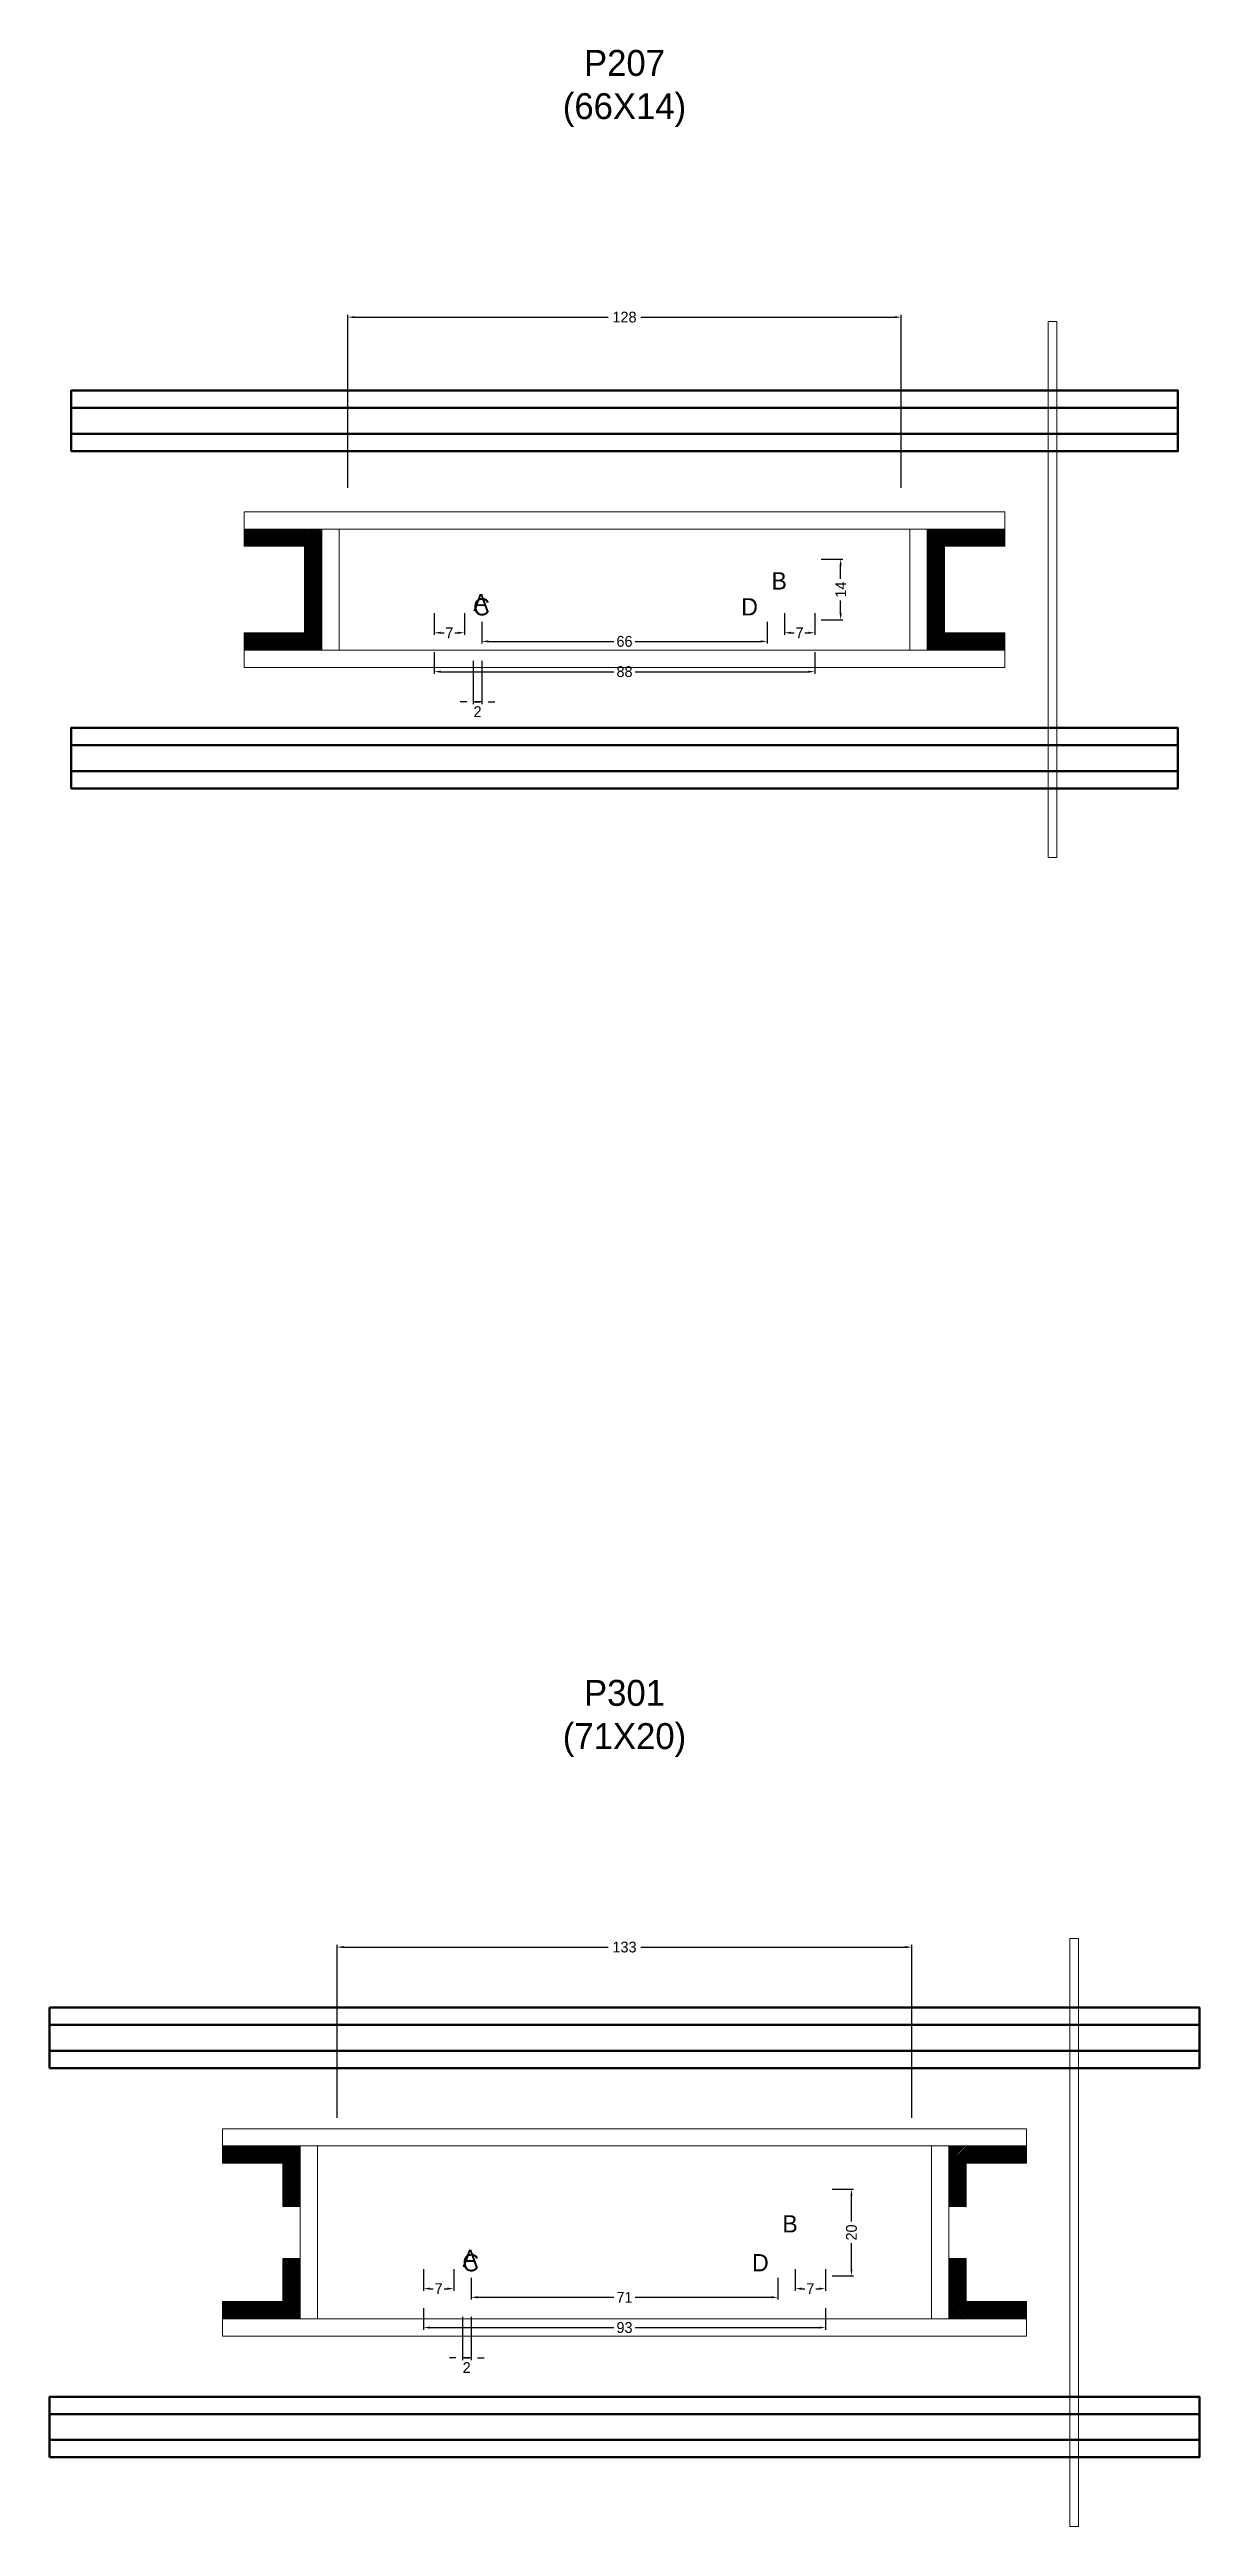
# Model space of a CAD drawing. Header units: centimetres. Extents: x -8500 to 4127, y -3806 to 295.
# Drawn here: x -133 to 133, y -2588 to -2015 of the extents above; entities that cross this region are included whole.
import ezdxf

# ---------------------------------------------------------------- set-up
doc = ezdxf.new("R2010")
doc.units = ezdxf.units.CM
for name, color, linetype in [('COTA', 241, 'Continuous'), ('GRAVATA', 224, 'Continuous'), ('Hachura', 251, 'Continuous'), ('NOMENCLATURA', 7, 'Continuous'), ('SARRAFO', 251, 'Continuous')]:
    doc.layers.add(name, color=color, linetype=linetype)
doc.dimstyles.new('cotax2', dxfattribs={"dimtxt": 2.5, "dimasz": 1.5, "dimexe": 0.5, "dimexo": 0.5, "dimgap": 0.5, "dimtad": 1, "dimcen": 2.5, "dimazin": 3, "dimtfac": 1, "dimtmove": 0, "dimatfit": 3})

msp = doc.modelspace()

# ---------------------------------------------------------------- texts
at = {"layer": 'NOMENCLATURA'}
for s, p in [('B', (34, -2140)), ('A', (-35, -2145)), ('C', (-35, -2146)), ('D', (27, -2146)), ('B', (36.5, -2520)), ('A', (-37.5, -2528)), ('C', (-37.5, -2529)), ('D', (29.5, -2529))]:
    msp.add_text(s, height=4, dxfattribs=at).set_placement(p)
at = {"layer": 'NOMENCLATURA', "char_height": 6, "attachment_point": 8}
for s, insert in [('P207\\P(66X14)', (0, -2033)), ('P301\\P(71X20)', (0, -2410))]:
    msp.add_mtext(s, dxfattribs=dict(at, insert=insert))

# ---------------------------------------------------------------- blocks, each defined once
blk = doc.blocks.new('_CLOSEDFILLED')
at = {"color": 0, "linetype": 'BYBLOCK'}
blk.add_solid([(-1, 0.16), (0, 0), (-1, -0.16)], dxfattribs=at)
blk = doc.blocks.new('*D196')
for p, q in [((-46.5, -2537.5), (-46.5, -2542.5)), ((46.5, -2537.5), (46.5, -2542.5)), ((-45, -2542), (-2.5, -2542)), ((2.5, -2542), (45, -2542))]:
    blk.add_line(p, q)
at = {"layer": 'Defpoints'}
for p in [(-46.5, -2537), (46.5, -2537), (-46.5, -2542)]:
    blk.add_point(p, dxfattribs=at)
at = {"layer": 'COTA', "xscale": 1.5, "yscale": 1.5, "rotation": 180}
blk.add_blockref('_CLOSEDFILLED', (-46.5, -2542), dxfattribs=at)
at = {"layer": 'COTA', "xscale": 1.5, "yscale": 1.5}
blk.add_blockref('_CLOSEDFILLED', (46.5, -2542), dxfattribs=at)
at = {"layer": 'COTA', "insert": (0, -2542), "char_height": 2.5, "attachment_point": 5}
blk.add_mtext('93', dxfattribs=at)
blk = doc.blocks.new('*D197')
for p, q in [((-35.5, -2530.5), (-35.5, -2535.5)), ((35.5, -2530.5), (35.5, -2535.5)), ((-34, -2535), (-2.5, -2535)), ((2.5, -2535), (34, -2535))]:
    blk.add_line(p, q)
at = {"layer": 'Defpoints'}
for p in [(-35.5, -2530), (35.5, -2530), (-35.5, -2535)]:
    blk.add_point(p, dxfattribs=at)
at = {"layer": 'COTA', "xscale": 1.5, "yscale": 1.5, "rotation": 180}
blk.add_blockref('_CLOSEDFILLED', (-35.5, -2535), dxfattribs=at)
at = {"layer": 'COTA', "xscale": 1.5, "yscale": 1.5}
blk.add_blockref('_CLOSEDFILLED', (35.5, -2535), dxfattribs=at)
at = {"layer": 'COTA', "insert": (0, -2535), "char_height": 2.5, "attachment_point": 5}
blk.add_mtext('71', dxfattribs=at)
blk = doc.blocks.new('*D198')
for p, q in [((48, -2510), (53, -2510)), ((52.5, -2517.5), (52.5, -2511.5)), ((52.5, -2528.5), (52.5, -2522.5)), ((48, -2530), (53, -2530))]:
    blk.add_line(p, q)
at = {"layer": 'Defpoints'}
for p in [(47.5, -2510), (47.5, -2530), (52.5, -2530)]:
    blk.add_point(p, dxfattribs=at)
at = {"layer": 'COTA', "xscale": 1.5, "yscale": 1.5}
for p, rotation in [((52.5, -2510), 90), ((52.5, -2530), 270)]:
    blk.add_blockref('_CLOSEDFILLED', p, dxfattribs=dict(at, rotation=rotation))
at = {"layer": 'COTA', "insert": (52.5, -2520), "char_height": 2.5, "attachment_point": 5, "rotation": 90}
blk.add_mtext('20', dxfattribs=at)
blk = doc.blocks.new('*D199')
for p, q in [((-46.5, -2528.5), (-46.5, -2533.5)), ((-39.5, -2528.5), (-39.5, -2533.5)), ((-45, -2533), (-44.25, -2533)), ((-41.75, -2533), (-41, -2533))]:
    blk.add_line(p, q)
at = {"layer": 'Defpoints'}
for p in [(-46.5, -2528), (-39.5, -2528), (-46.5, -2533)]:
    blk.add_point(p, dxfattribs=at)
at = {"layer": 'COTA', "xscale": 1.5, "yscale": 1.5, "rotation": 180}
blk.add_blockref('_CLOSEDFILLED', (-46.5, -2533), dxfattribs=at)
at = {"layer": 'COTA', "xscale": 1.5, "yscale": 1.5}
blk.add_blockref('_CLOSEDFILLED', (-39.5, -2533), dxfattribs=at)
at = {"layer": 'COTA', "insert": (-43, -2533), "char_height": 2.5, "attachment_point": 5}
blk.add_mtext('7', dxfattribs=at)
blk = doc.blocks.new('*D200')
for p, q in [((39.5, -2528.5), (39.5, -2533.5)), ((46.5, -2528.5), (46.5, -2533.5)), ((41, -2533), (41.75, -2533)), ((44.25, -2533), (45, -2533))]:
    blk.add_line(p, q)
at = {"layer": 'Defpoints'}
for p in [(39.5, -2528), (46.5, -2528), (39.5, -2533)]:
    blk.add_point(p, dxfattribs=at)
at = {"layer": 'COTA', "xscale": 1.5, "yscale": 1.5, "rotation": 180}
blk.add_blockref('_CLOSEDFILLED', (39.5, -2533), dxfattribs=at)
at = {"layer": 'COTA', "xscale": 1.5, "yscale": 1.5}
blk.add_blockref('_CLOSEDFILLED', (46.5, -2533), dxfattribs=at)
at = {"layer": 'COTA', "insert": (43, -2533), "char_height": 2.5, "attachment_point": 5}
blk.add_mtext('7', dxfattribs=at)
blk = doc.blocks.new('*D201')
for p, q in [((-66.5, -2493.5), (-66.5, -2453.5)), ((-65, -2454), (-3.75, -2454)), ((3.75, -2454), (65, -2454)), ((66.5, -2493.5), (66.5, -2453.5))]:
    blk.add_line(p, q)
at = {"layer": 'Defpoints'}
for p in [(-66.5, -2454), (-66.5, -2494), (66.5, -2494)]:
    blk.add_point(p, dxfattribs=at)
at = {"layer": 'COTA', "xscale": 1.5, "yscale": 1.5, "rotation": 180}
blk.add_blockref('_CLOSEDFILLED', (-66.5, -2454), dxfattribs=at)
at = {"layer": 'COTA', "xscale": 1.5, "yscale": 1.5}
blk.add_blockref('_CLOSEDFILLED', (66.5, -2454), dxfattribs=at)
at = {"layer": 'COTA', "insert": (0, -2454), "char_height": 2.5, "attachment_point": 5}
blk.add_mtext('133', dxfattribs=at)
blk = doc.blocks.new('*D170')
for p, q in [((-44, -2154.5), (-44, -2159.5)), ((-42.5, -2159), (-2.5, -2159)), ((2.5, -2159), (42.5, -2159)), ((44, -2154.5), (44, -2159.5))]:
    blk.add_line(p, q)
at = {"layer": 'Defpoints'}
for p in [(-44, -2154), (44, -2154), (-44, -2159)]:
    blk.add_point(p, dxfattribs=at)
at = {"layer": 'COTA', "xscale": 1.5, "yscale": 1.5, "rotation": 180}
blk.add_blockref('_CLOSEDFILLED', (-44, -2159), dxfattribs=at)
at = {"layer": 'COTA', "xscale": 1.5, "yscale": 1.5}
blk.add_blockref('_CLOSEDFILLED', (44, -2159), dxfattribs=at)
at = {"layer": 'COTA', "insert": (0, -2159), "char_height": 2.5, "attachment_point": 5}
blk.add_mtext('88', dxfattribs=at)
blk = doc.blocks.new('*D171')
for p, q in [((-33, -2147.5), (-33, -2152.5)), ((33, -2147.5), (33, -2152.5)), ((-31.5, -2152), (-2.5, -2152)), ((2.5, -2152), (31.5, -2152))]:
    blk.add_line(p, q)
at = {"layer": 'Defpoints'}
for p in [(-33, -2147), (33, -2147), (-33, -2152)]:
    blk.add_point(p, dxfattribs=at)
at = {"layer": 'COTA', "xscale": 1.5, "yscale": 1.5, "rotation": 180}
blk.add_blockref('_CLOSEDFILLED', (-33, -2152), dxfattribs=at)
at = {"layer": 'COTA', "xscale": 1.5, "yscale": 1.5}
blk.add_blockref('_CLOSEDFILLED', (33, -2152), dxfattribs=at)
at = {"layer": 'COTA', "insert": (0, -2152), "char_height": 2.5, "attachment_point": 5}
blk.add_mtext('66', dxfattribs=at)
blk = doc.blocks.new('*D172')
for p, q in [((45.5, -2133), (50.5, -2133)), ((50, -2137.5), (50, -2134.5)), ((50, -2145.5), (50, -2142.5)), ((45.5, -2147), (50.5, -2147))]:
    blk.add_line(p, q)
at = {"layer": 'Defpoints'}
for p in [(45, -2133), (45, -2147), (50, -2147)]:
    blk.add_point(p, dxfattribs=at)
at = {"layer": 'COTA', "xscale": 1.5, "yscale": 1.5}
for p, rotation in [((50, -2133), 90), ((50, -2147), 270)]:
    blk.add_blockref('_CLOSEDFILLED', p, dxfattribs=dict(at, rotation=rotation))
at = {"layer": 'COTA', "insert": (50, -2140), "char_height": 2.5, "attachment_point": 5, "rotation": 90}
blk.add_mtext('14', dxfattribs=at)
blk = doc.blocks.new('*D173')
for p, q in [((-44, -2145.5), (-44, -2150.5)), ((-37, -2145.5), (-37, -2150.5)), ((-42.5, -2150), (-41.75, -2150)), ((-39.25, -2150), (-38.5, -2150))]:
    blk.add_line(p, q)
at = {"layer": 'Defpoints'}
for p in [(-44, -2145), (-37, -2145), (-44, -2150)]:
    blk.add_point(p, dxfattribs=at)
at = {"layer": 'COTA', "xscale": 1.5, "yscale": 1.5, "rotation": 180}
blk.add_blockref('_CLOSEDFILLED', (-44, -2150), dxfattribs=at)
at = {"layer": 'COTA', "xscale": 1.5, "yscale": 1.5}
blk.add_blockref('_CLOSEDFILLED', (-37, -2150), dxfattribs=at)
at = {"layer": 'COTA', "insert": (-40.5, -2150), "char_height": 2.5, "attachment_point": 5}
blk.add_mtext('7', dxfattribs=at)
blk = doc.blocks.new('*D174')
for p, q in [((37, -2145.5), (37, -2150.5)), ((44, -2145.5), (44, -2150.5)), ((38.5, -2150), (39.25, -2150)), ((41.75, -2150), (42.5, -2150))]:
    blk.add_line(p, q)
at = {"layer": 'Defpoints'}
for p in [(37, -2145), (44, -2145), (37, -2150)]:
    blk.add_point(p, dxfattribs=at)
at = {"layer": 'COTA', "xscale": 1.5, "yscale": 1.5, "rotation": 180}
blk.add_blockref('_CLOSEDFILLED', (37, -2150), dxfattribs=at)
at = {"layer": 'COTA', "xscale": 1.5, "yscale": 1.5}
blk.add_blockref('_CLOSEDFILLED', (44, -2150), dxfattribs=at)
at = {"layer": 'COTA', "insert": (40.5, -2150), "char_height": 2.5, "attachment_point": 5}
blk.add_mtext('7', dxfattribs=at)
blk = doc.blocks.new('*D175')
for p, q in [((-64, -2116.5), (-64, -2076.5)), ((-62.5, -2077), (-3.75, -2077)), ((3.75, -2077), (62.5, -2077)), ((64, -2116.5), (64, -2076.5))]:
    blk.add_line(p, q)
at = {"layer": 'Defpoints'}
for p in [(-64, -2077), (-64, -2117), (64, -2117)]:
    blk.add_point(p, dxfattribs=at)
at = {"layer": 'COTA', "xscale": 1.5, "yscale": 1.5, "rotation": 180}
blk.add_blockref('_CLOSEDFILLED', (-64, -2077), dxfattribs=at)
at = {"layer": 'COTA', "xscale": 1.5, "yscale": 1.5}
blk.add_blockref('_CLOSEDFILLED', (64, -2077), dxfattribs=at)
at = {"layer": 'COTA', "insert": (0, -2077), "char_height": 2.5, "attachment_point": 5}
blk.add_mtext('128', dxfattribs=at)

# ---------------------------------------------------------------- dimensions: what is measured, and where the dimension line sits
at = {"layer": 'COTA'}
for base, p1, p2, picture, middle in [((-64, -2077), (-64, -2117), (64, -2117), '*D175', (0, -2077)), ((-44, -2150), (-44, -2145), (-37, -2145), '*D173', (-40.5, -2150)), ((-33, -2152), (-33, -2147), (33, -2147), '*D171', (0, -2152)), ((37, -2150), (37, -2145), (44, -2145), '*D174', (40.5, -2150)), ((-44, -2159), (-44, -2154), (44, -2154), '*D170', (0, -2159)), ((-66.5, -2454), (-66.5, -2494), (66.5, -2494), '*D201', (0, -2454)), ((-46.5, -2533), (-46.5, -2528), (-39.5, -2528), '*D199', (-43, -2533)), ((-35.5, -2535), (-35.5, -2530), (35.5, -2530), '*D197', (0, -2535)), ((39.5, -2533), (39.5, -2528), (46.5, -2528), '*D200', (43, -2533)), ((-46.5, -2542), (-46.5, -2537), (46.5, -2537), '*D196', (0, -2542))]:
    dim = msp.add_linear_dim(base=base, p1=p1, p2=p2, dimstyle='cotax2', dxfattribs=at)
    dim.commit()
    dim.dimension.update_dxf_attribs({"geometry": picture, "text_midpoint": middle})
for base, p1, p2, picture, middle in [((50, -2147), (45, -2147), (45, -2133), '*D172', (50, -2140)), ((52.5, -2530), (47.5, -2530), (47.5, -2510), '*D198', (52.5, -2520))]:
    dim = msp.add_linear_dim(base=base, p1=p1, p2=p2, angle=90, dimstyle='cotax2', dxfattribs=at)
    dim.commit()
    dim.dimension.update_dxf_attribs({"geometry": picture, "text_midpoint": middle})
for base, p1, p2 in [((-33, -2166), (-33, -2156), (-35, -2156)), ((-35.5, -2549), (-35.5, -2539), (-37.5, -2539))]:
    msp.add_linear_dim(base=base, p1=p1, p2=p2, dimstyle='cotax2', dxfattribs=at).render()

# ---------------------------------------------------------------- hatches: boundary and pattern name
at = {"layer": 'SARRAFO'}
h = msp.add_hatch(dxfattribs=at)
h.set_pattern_fill('SOLID', scale=2)
h.paths.add_polyline_path([(-88, -2130), (-74, -2130), (-74, -2126), (-88, -2126)])
h = msp.add_hatch(dxfattribs=at)
h.set_pattern_fill('SOLID', scale=2)
h.paths.add_polyline_path([(-74, -2140), (-70, -2140), (-70, -2126), (-74, -2126)])
h = msp.add_hatch(dxfattribs=at)
h.set_pattern_fill('SOLID', scale=2)
h.paths.add_polyline_path([(70, -2140), (74, -2140), (74, -2126), (70, -2126)])
h = msp.add_hatch(dxfattribs=at)
h.set_pattern_fill('SOLID', scale=2)
h.paths.add_polyline_path([(74, -2130), (88, -2130), (88, -2126), (74, -2126)])
h = msp.add_hatch(dxfattribs=at)
h.set_pattern_fill('SOLID', scale=2)
h.paths.add_polyline_path([(-74, -2154), (-70, -2154), (-70, -2140), (-74, -2140)])
h = msp.add_hatch(dxfattribs=at)
h.set_pattern_fill('SOLID', scale=2)
h.paths.add_polyline_path([(70, -2154), (74, -2154), (74, -2140), (70, -2140)])
h = msp.add_hatch(dxfattribs=at)
h.set_pattern_fill('SOLID', scale=2)
h.paths.add_polyline_path([(-88, -2154), (-74, -2154), (-74, -2150), (-88, -2150)])
h = msp.add_hatch(dxfattribs=at)
h.set_pattern_fill('SOLID', scale=2)
h.paths.add_polyline_path([(74, -2154), (88, -2154), (88, -2150), (74, -2150)])
h = msp.add_hatch(dxfattribs=at)
h.set_pattern_fill('SOLID', scale=2)
h.paths.add_polyline_path([(-93, -2504), (-79, -2504), (-79, -2500), (-93, -2500)])
h = msp.add_hatch(dxfattribs=at)
h.set_pattern_fill('SOLID', scale=2)
h.paths.add_polyline_path([(-79, -2514), (-75, -2514), (-75, -2500), (-79, -2500)])
h = msp.add_hatch(dxfattribs=at)
h.set_pattern_fill('SOLID', scale=2)
h.paths.add_polyline_path([(75, -2514), (79, -2514), (79, -2500), (75, -2500)])
h = msp.add_hatch(dxfattribs=at)
h.set_pattern_fill('SOLID', scale=2)
h.paths.add_polyline_path([(79, -2504), (93, -2504), (93, -2500), (79, -2500)])
h = msp.add_hatch(dxfattribs=at)
h.set_pattern_fill('SOLID', scale=2)
h.paths.add_polyline_path([(-79, -2540), (-75, -2540), (-75, -2526), (-79, -2526)])
h = msp.add_hatch(dxfattribs=at)
h.set_pattern_fill('SOLID', scale=2)
h.paths.add_polyline_path([(75, -2540), (79, -2540), (79, -2526), (75, -2526)])
h = msp.add_hatch(dxfattribs=at)
h.set_pattern_fill('SOLID', scale=2)
h.paths.add_polyline_path([(-93, -2540), (-79, -2540), (-79, -2536), (-93, -2536)])
h = msp.add_hatch(dxfattribs=at)
h.set_pattern_fill('SOLID', scale=2)
h.paths.add_polyline_path([(79, -2540), (93, -2540), (93, -2536), (79, -2536)])

# ---------------------------------------------------------------- linework, layer by layer
at = {"layer": 'GRAVATA', "lineweight": 50}
for points in [[(-128, -2108), (128, -2108), (128, -2094), (-128, -2094)], [(-128, -2104), (128, -2104), (128, -2098), (-128, -2098)], [(-128, -2186), (128, -2186), (128, -2172), (-128, -2172)], [(-128, -2182), (128, -2182), (128, -2176), (-128, -2176)], [(-133, -2482), (133, -2482), (133, -2468), (-133, -2468)], [(-133, -2478), (133, -2478), (133, -2472), (-133, -2472)], [(-133, -2572), (133, -2572), (133, -2558), (-133, -2558)], [(-133, -2568), (133, -2568), (133, -2562), (-133, -2562)]]:
    msp.add_lwpolyline(points, close=True, dxfattribs=at)
at = {"layer": 'Hachura', "lineweight": 13}
for points in [[(98, -2202), (100, -2202), (100, -2078), (98, -2078)], [(103, -2588), (105, -2588), (105, -2452), (103, -2452)]]:
    msp.add_lwpolyline(points, close=True, dxfattribs=at)
at = {"layer": 'Hachura', "lineweight": 18}
for points in [[(-88, -2126), (88, -2126), (88, -2122), (-88, -2122)], [(-70, -2154), (-66, -2154), (-66, -2126), (-70, -2126)], [(66, -2154), (70, -2154), (70, -2126), (66, -2126)], [(-88, -2158), (88, -2158), (88, -2154), (-88, -2154)], [(-93, -2500), (93, -2500), (93, -2496), (-93, -2496)], [(-75, -2540), (-71, -2540), (-71, -2500), (-75, -2500)], [(71, -2540), (75, -2540), (75, -2500), (71, -2500)], [(-93, -2544), (93, -2544), (93, -2540), (-93, -2540)]]:
    msp.add_lwpolyline(points, close=True, dxfattribs=at)
at = {"layer": 'SARRAFO', "lineweight": 13}
for points in [[(-88, -2130), (-74, -2130), (-74, -2126), (-88, -2126)], [(-74, -2140), (-70, -2140), (-70, -2126), (-74, -2126)], [(70, -2140), (74, -2140), (74, -2126), (70, -2126)], [(74, -2130), (88, -2130), (88, -2126), (74, -2126)], [(-74, -2154), (-70, -2154), (-70, -2140), (-74, -2140)], [(70, -2154), (74, -2154), (74, -2140), (70, -2140)], [(-88, -2154), (-74, -2154), (-74, -2150), (-88, -2150)], [(74, -2154), (88, -2154), (88, -2150), (74, -2150)], [(-93, -2504), (-79, -2504), (-79, -2500), (-93, -2500)], [(-79, -2514), (-75, -2514), (-75, -2500), (-79, -2500)], [(75, -2514), (79, -2514), (79, -2500), (75, -2500)], [(79, -2504), (93, -2504), (93, -2500), (79, -2500)], [(-79, -2540), (-75, -2540), (-75, -2526), (-79, -2526)], [(75, -2540), (79, -2540), (79, -2526), (75, -2526)], [(-93, -2540), (-79, -2540), (-79, -2536), (-93, -2536)], [(79, -2540), (93, -2540), (93, -2536), (79, -2536)]]:
    msp.add_lwpolyline(points, close=True, dxfattribs=at)

msp.set_redraw_order([(e.dxf.handle, doc.entitydb.next_handle()) for e in msp.query("TEXT MTEXT ATTDEF DIMENSION ARC_DIMENSION")])  # texts and dimensions are drawn at this point

doc.saveas('drawing.dxf')
